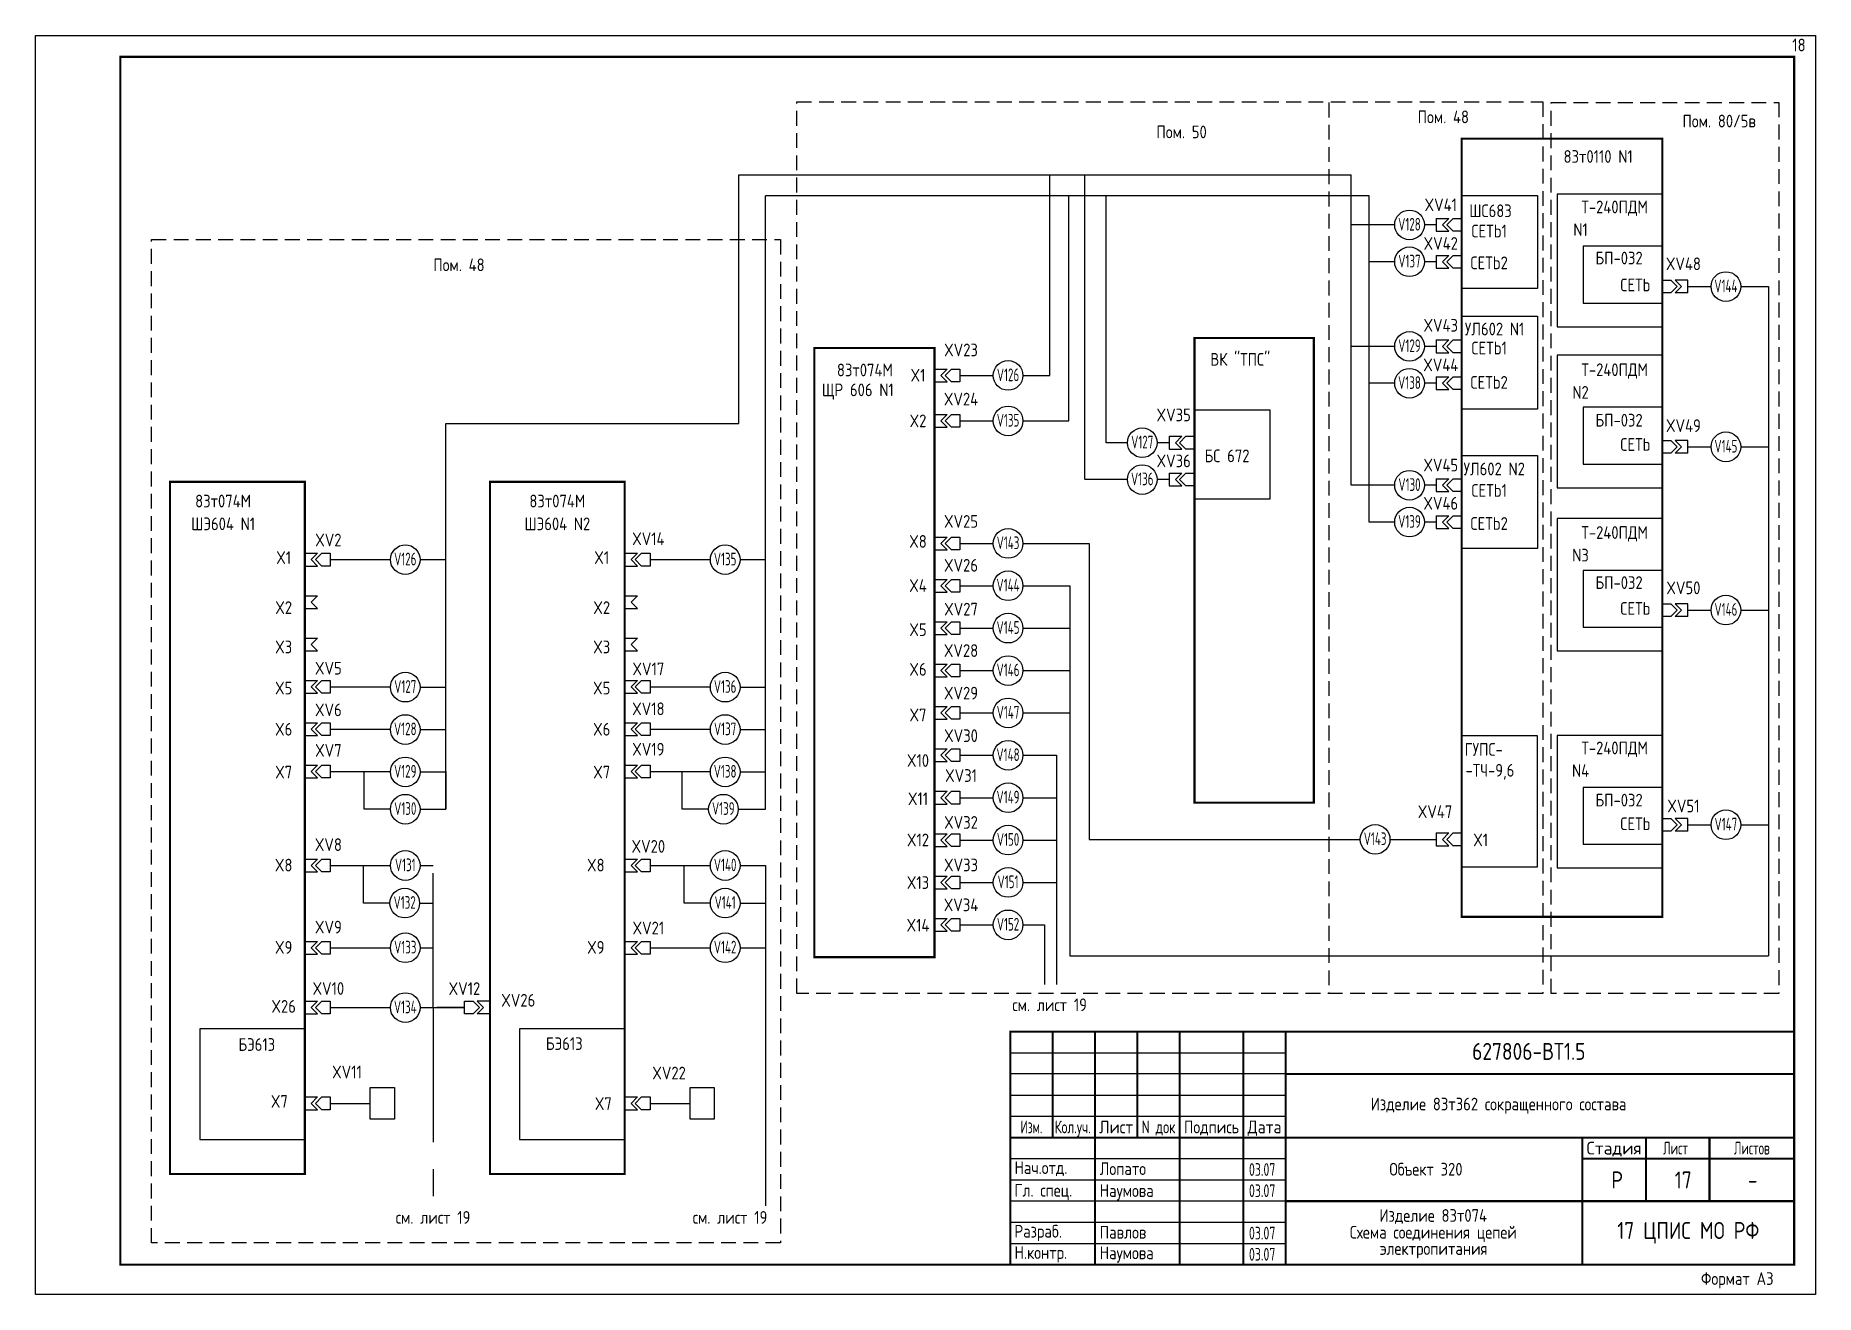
# Model space of a CAD drawing. Header units: millimetres. Extents: x -1014 to 2091, y -2505 to -1739.
# Drawn here: x -1013.3 to -593.3, y -2505.4 to -2208.4 of the extents above; entities that cross this region are included whole.
import ezdxf
from ezdxf.enums import TextEntityAlignment as Align

# ---------------------------------------------------------------- set-up
doc = ezdxf.new("R2010")
doc.units = ezdxf.units.MM
doc.linetypes.add('CENTER', pattern=[50.8, 31.75, -6.35, 6.35, -6.35])
doc.linetypes.add('DASHED', pattern=[0.75, 0.5, -0.25])
doc.layers.add('FORMAT', color=7, linetype='Continuous')
doc.styles.add('SIMPLEX', font='simplex.shx', dxfattribs={"width": 0.75})
doc.styles.add('SIMPLEX1', font='Simplex.shx', dxfattribs={"width": 0.8})
doc.styles.add('SN', font='Simplex.shx', dxfattribs={"width": 0.8, "oblique": 15})

msp = doc.modelspace()

# ---------------------------------------------------------------- texts
at = {"linetype": 'Continuous', "style": 'SIMPLEX1', "width": 0.8}
for s, p in [('18', (-597.2, -2210.6)), ('Пом. 50', (-742.88, -2231.11)), ('Пом. 48', (-681.12, -2227.56)), ('Пом. 80/5в', (-616.03, -2228.54)), ('XV41', (-681.73, -2248.31)), ('Т-240ПДМ', (-640.69, -2248.82)), ('СЕТЬ1', (-670.31, -2254.5)), ('N1', (-648.74, -2254.16)), ('XV42', (-681.73, -2257.42)), ('БП-032', (-639.65, -2260.86)), ('Пом. 48', (-913.41, -2262.47)), ('СЕТЬ2', (-670.31, -2262)), ('XV48', (-624.47, -2262.23)), ('СЕТЬ', (-635.8, -2267.22)), ('XV43', (-681.73, -2276.74)), ('СЕТЬ1', (-670.31, -2282.1)), ('XV23', (-794.94, -2282.55)), ('XV44', (-681.73, -2286.07)), ('83т074М', (-817.62, -2287.28)), ('X1', (-805.09, -2288.52)), ('СЕТЬ2', (-670.31, -2290.2)), ('Т-240ПДМ', (-640.69, -2287.22)), ('XV24', (-794.94, -2294.15)), ('N2', (-648.74, -2292.56)), ('XV35', (-744.75, -2297.89)), ('X2', (-805.09, -2299.28)), ('БП-032', (-639.65, -2299.13)), ('XV49', (-624.47, -2300.41)), ('СЕТЬ', (-635.8, -2304.86)), ('XV36', (-744.75, -2308.73)), ('XV45', (-681.73, -2309.72)), ('СЕТЬ1', (-670.31, -2315.7)), ('83т074М', (-969.07, -2318.2)), ('83т074М', (-890.2, -2318.2)), ('XV46', (-681.73, -2318.73)), ('ШЭ604 N1', (-969.07, -2323.58)), ('ШЭ604 N2', (-890.2, -2323.58)), ('XV25', (-794.94, -2323.01)), ('СЕТЬ2', (-670.31, -2323.5)), ('XV2', (-944.23, -2327.39)), ('XV14', (-868.72, -2327.1)), ('X8', (-805.09, -2327.73)), ('Т-240ПДМ', (-640.69, -2325.63)), ('X1', (-954.78, -2331.54)), ('X1', (-879.73, -2331.54)), ('N3', (-648.74, -2330.97)), ('XV26', (-794.94, -2333.36)), ('X4', (-805.09, -2338.14)), ('БП-032', (-639.65, -2337.45)), ('XV50', (-624.47, -2338.68)), ('X2', (-954.78, -2343.35)), ('X2', (-879.73, -2343.35)), ('XV27', (-794.94, -2343.71)), ('СЕТЬ', (-635.8, -2343.54)), ('X5', (-805.09, -2348.55)), ('X3', (-954.78, -2352.63)), ('X3', (-879.73, -2352.63)), ('XV28', (-794.94, -2353.48)), ('XV5', (-944.23, -2357.64)), ('XV17', (-868.72, -2357.8)), ('X6', (-805.09, -2357.91)), ('X5', (-954.78, -2362.33)), ('X5', (-879.73, -2362.33)), ('XV29', (-794.94, -2363.52)), ('XV6', (-944.23, -2367.47)), ('XV18', (-868.72, -2367.22)), ('X7', (-805.09, -2368.67)), ('X6', (-954.78, -2372.04)), ('X6', (-879.73, -2372.04)), ('XV30', (-794.94, -2373.56)), ('XV7', (-944.23, -2377.03)), ('XV19', (-868.72, -2376.76)), ('Т-240ПДМ', (-640.69, -2376.46)), ('X7', (-954.78, -2382.16)), ('X7', (-879.73, -2382.16)), ('X10', (-805.09, -2379.42)), ('N4', (-648.74, -2381.8)), ('XV31', (-794.94, -2382.97)), ('X11', (-805.09, -2388.45)), ('БП-032', (-639.65, -2388.76)), ('XV51', (-624.47, -2390.15)), ('XV32', (-794.94, -2394.03)), ('XV47', (-683.08, -2391.49)), ('СЕТЬ', (-635.8, -2394.34)), ('XV8', (-944.23, -2399.27)), ('XV20', (-868.72, -2399.68)), ('X12', (-805.09, -2398.16)), ('X1', (-672.31, -2398.15)), ('X8', (-954.78, -2404.1)), ('X8', (-881.12, -2404.1)), ('XV33', (-794.94, -2404.07)), ('X13', (-805.09, -2408.22)), ('XV34', (-794.94, -2413.48)), ('XV9', (-944.23, -2418.73)), ('XV21', (-868.72, -2418.94)), ('X14', (-805.09, -2418.28)), ('X9', (-954.78, -2423.51)), ('X9', (-881.12, -2423.51)), ('XV10', (-944.23, -2433.21)), ('XV12', (-912.12, -2433.24)), ('X26', (-954.78, -2437.43)), ('XV26', (-899.42, -2435.99)), ('см. лист 19', (-774.03, -2437.06)), ('БЭ613', (-961.12, -2446.43)), ('БЭ613', (-888.56, -2446.22)), ('XV11', (-939.84, -2452.91)), ('XV22', (-863.83, -2453.16)), ('X7', (-955.8, -2459.85)), ('X7', (-879.35, -2460.36)), ('см. лист 19', (-919.53, -2487.22)), ('см. лист 19', (-849.45, -2487.22)), ('Изделие 83т074', (-683.52, -2486.77)), ('Схема соединения цепей ', (-682.68, -2490.72)), ('электропитания', (-683.41, -2494.56))]:
    msp.add_text(s, height=3, dxfattribs=at).set_placement(p, align=Align.MIDDLE_CENTER)
for s, p in [('83т0110 N1', (-652.75, -2238.41)), ('ШС683', (-675, -2251.22)), ('УЛ602 N1', (-676.04, -2279.11)), ('ВК "ТПС"', (-736.1, -2286.27)), ('ЩР 606 N1', (-827.78, -2293.47)), ('БС 672', (-737.45, -2309.04)), ('УЛ602 N2', (-676.35, -2312.13)), ('ГУПС-', (-676.08, -2378.3)), ('-ТЧ-9,6', (-675.88, -2383.23))]:
    msp.add_text(s, height=3, dxfattribs=at).set_placement(p)
at = {"color": 4, "linetype": 'Continuous', "style": 'SIMPLEX1', "width": 0.6}
for s, p in [('V128', (-689.11, -2252.89)), ('V137', (-689.11, -2261.59)), ('V144', (-614.44, -2267.45)), ('V129', (-689.11, -2281.55)), ('V126', (-783.84, -2288.42)), ('V138', (-689.11, -2290.25)), ('V135', (-783.84, -2299.14)), ('V127', (-752.17, -2304.28)), ('V145', (-614.44, -2305.26)), ('V136', (-752.17, -2312.98)), ('V130', (-689.11, -2314.32)), ('V139', (-689.11, -2323.02)), ('V143', (-783.84, -2328.04)), ('V126', (-926.08, -2331.88)), ('V135', (-850.6, -2331.88)), ('V144', (-783.84, -2338.04)), ('V146', (-614.44, -2343.77)), ('V145', (-783.84, -2348.04)), ('V146', (-783.84, -2358.04)), ('V127', (-926.08, -2361.96)), ('V136', (-850.6, -2361.96)), ('V147', (-783.84, -2368.04)), ('V128', (-926.08, -2371.96)), ('V137', (-850.6, -2371.96)), ('V148', (-783.84, -2378.04)), ('V129', (-926.08, -2381.96)), ('V138', (-850.6, -2381.96)), ('V130', (-926.08, -2390.75)), ('V139', (-851.03, -2390.75)), ('V149', (-783.84, -2388.04)), ('V147', (-614.44, -2394.43)), ('V150', (-783.84, -2398.04)), ('V143', (-697.22, -2397.87)), ('V131', (-926.08, -2404.04)), ('V140', (-850.6, -2404.04)), ('V151', (-783.84, -2408.04)), ('V132', (-926.22, -2412.91)), ('V141', (-850.6, -2412.91)), ('V152', (-783.84, -2418.04)), ('V133', (-926.08, -2423.45)), ('V142', (-850.6, -2423.45)), ('V134', (-926.08, -2437.57))]:
    msp.add_text(s, height=3, dxfattribs=at).set_placement(p, align=Align.MIDDLE_CENTER)
at = {"layer": 'FORMAT', "style": 'SIMPLEX', "width": 0.8}
msp.add_text('627806-ВТ1.5', height=4, dxfattribs=at).set_placement((-660.95, -2450.05), align=Align.CENTER)
at = {"layer": 'FORMAT', "linetype": 'Continuous', "style": 'SN'}
for s, width, p in [('Изделие 83т362 сокращенного состава', 0.8, (-698.27, -2461.97)), ('Нач.отд.', 0.8, (-782.32, -2476.99)), ('Лопато', 0.8, (-762.2, -2477.22)), ('03.07', 0.65, (-726.99, -2477.42)), ('Объект 320', 0.8, (-693.84, -2477.35)), ('Гл. спец.', 0.8, (-782.32, -2482.32)), ('Наумова', 0.8, (-762.2, -2482.39)), ('03.07', 0.65, (-726.99, -2482.42)), ('Разраб.    ', 0.8, (-782.32, -2491.99)), ('Павлов', 0.8, (-762.2, -2492.23)), ('03.07', 0.65, (-726.99, -2492.42)), ('Н.контр.', 0.8, (-782.32, -2497.01)), ('Наумова', 0.8, (-762.2, -2497.08)), ('03.07', 0.65, (-726.99, -2497.42)), ('Формат А3', 0.8, (-620.32, -2503.15))]:
    msp.add_text(s, height=3, dxfattribs=dict(at, width=width)).set_placement(p)
at = {"layer": 'FORMAT', "linetype": 'Continuous', "style": 'SN', "width": 0.622222}
for s, p in [('Изм.', (-778.32, -2467.38)), ('Лист', (-626.32, -2472.38)), ('Листов', (-608.32, -2472.38))]:
    msp.add_text(s, height=3, dxfattribs=at).set_placement(p, align=Align.CENTER)
at = {"layer": 'FORMAT', "linetype": 'Continuous', "style": 'SN'}
for s, width, p, p2 in [('Кол.уч.', 0.589109, (-772.82, -2467.38), (-764.32, -2467.38)), ('Лист', 0.666667, (-762.32, -2467.38), (-754.32, -2467.38)), ('N док', 0.589474, (-752.32, -2467.38), (-744.32, -2467.38)), ('Подпись', 0.684211, (-742.32, -2467.38), (-729.32, -2467.38)), ('Дата', 0.622222, (-727.32, -2467.38), (-719.32, -2467.38)), ('Стадия', 0.745902, (-647.32, -2472.38), (-634.32, -2472.38))]:
    msp.add_text(s, height=3, dxfattribs=dict(at, width=width)).set_placement(p, p2, align=Align.FIT)
at = {"layer": 'FORMAT', "style": 'SN', "width": 0.8}
for s, p in [('Р', (-640.1, -2478.38)), ('17', (-624.51, -2478.38)), ('-', (-608.1, -2478.38))]:
    msp.add_text(s, height=4, dxfattribs=at).set_placement(p, align=Align.MIDDLE)
at = {"layer": 'FORMAT', "linetype": 'Continuous', "ltscale": 10, "style": 'SN', "width": 0.8}
msp.add_text('17 ЦПИС МО РФ', height=4, dxfattribs=at).set_placement((-623.32, -2490.84), align=Align.MIDDLE)

# ---------------------------------------------------------------- linework, layer by layer
at = {"linetype": 'DASHED', "ltscale": 7}
msp.add_line((-708.15, -2224.18), (-708.15, -2434.39), dxfattribs=at)
at = {"ltscale": 2}
for p, q in [((-682.79, -2251.54), (-679.79, -2251.54)), ((-682.79, -2254.54), (-679.79, -2254.54)), ((-679.79, -2251.54), (-681.29, -2253.04)), ((-679.79, -2254.54), (-681.29, -2253.04)), ((-678.79, -2251.54), (-680.29, -2253.04)), ((-678.79, -2254.54), (-680.29, -2253.04)), ((-678.79, -2251.54), (-676.79, -2251.54)), ((-676.79, -2254.54), (-678.79, -2254.54)), ((-682.79, -2260.24), (-679.79, -2260.24)), ((-682.79, -2263.24), (-679.79, -2263.24)), ((-679.79, -2260.24), (-681.29, -2261.74)), ((-679.79, -2263.24), (-681.29, -2261.74)), ((-678.79, -2260.24), (-680.29, -2261.74)), ((-678.79, -2263.24), (-680.29, -2261.74)), ((-678.79, -2260.24), (-676.79, -2260.24)), ((-676.79, -2263.24), (-678.79, -2263.24)), ((-629.44, -2268.59), (-629.44, -2265.59)), ((-629.44, -2266.1), (-627.44, -2266.1)), ((-627.44, -2266.1), (-625.94, -2267.6)), ((-627.44, -2269.1), (-625.94, -2267.6)), ((-623.44, -2266.1), (-626.44, -2266.1)), ((-626.44, -2266.1), (-624.94, -2267.6)), ((-626.44, -2269.1), (-624.94, -2267.6)), ((-627.44, -2269.1), (-629.44, -2269.1)), ((-623.44, -2269.1), (-626.44, -2269.1)), ((-682.79, -2280.2), (-679.79, -2280.2)), ((-679.79, -2280.2), (-681.29, -2281.7)), ((-678.79, -2280.2), (-680.29, -2281.7)), ((-678.79, -2280.2), (-676.79, -2280.2)), ((-682.79, -2283.2), (-679.79, -2283.2)), ((-679.79, -2283.2), (-681.29, -2281.7)), ((-678.79, -2283.2), (-680.29, -2281.7)), ((-676.79, -2283.2), (-678.79, -2283.2)), ((-801.2, -2287.07), (-798.2, -2287.07)), ((-798.2, -2287.07), (-799.7, -2288.57)), ((-798.2, -2290.07), (-799.7, -2288.57)), ((-797.2, -2287.07), (-798.7, -2288.57)), ((-797.2, -2290.07), (-798.7, -2288.57)), ((-797.2, -2287.07), (-795.2, -2287.07)), ((-795.2, -2287.07), (-795.2, -2290.07)), ((-682.79, -2288.9), (-679.79, -2288.9)), ((-679.79, -2288.9), (-681.29, -2290.4)), ((-678.79, -2288.9), (-680.29, -2290.4)), ((-678.79, -2288.9), (-676.79, -2288.9)), ((-801.2, -2290.07), (-798.2, -2290.07)), ((-795.2, -2290.07), (-797.2, -2290.07)), ((-682.79, -2291.9), (-679.79, -2291.9)), ((-679.79, -2291.9), (-681.29, -2290.4)), ((-678.79, -2291.9), (-680.29, -2290.4)), ((-676.79, -2291.9), (-678.79, -2291.9)), ((-801.2, -2297.79), (-798.2, -2297.79)), ((-801.2, -2300.79), (-798.2, -2300.79)), ((-798.2, -2297.79), (-799.7, -2299.29)), ((-798.2, -2300.79), (-799.7, -2299.29)), ((-797.2, -2297.79), (-798.7, -2299.29)), ((-797.2, -2300.79), (-798.7, -2299.29)), ((-797.2, -2297.79), (-795.2, -2297.79)), ((-795.2, -2300.79), (-797.2, -2300.79)), ((-795.2, -2297.79), (-795.2, -2300.79)), ((-745.85, -2302.93), (-742.85, -2302.93)), ((-742.85, -2302.93), (-744.35, -2304.43)), ((-742.85, -2305.93), (-744.35, -2304.43)), ((-741.85, -2302.93), (-743.35, -2304.43)), ((-741.85, -2305.93), (-743.35, -2304.43)), ((-741.85, -2302.93), (-739.85, -2302.93)), ((-739.85, -2302.93), (-739.85, -2305.93)), ((-629.44, -2303.91), (-627.44, -2303.91)), ((-627.44, -2303.91), (-625.94, -2305.41)), ((-627.44, -2306.91), (-625.94, -2305.41)), ((-623.44, -2303.91), (-626.44, -2303.91)), ((-626.44, -2303.91), (-624.94, -2305.41)), ((-626.44, -2306.91), (-624.94, -2305.41)), ((-745.85, -2305.93), (-742.85, -2305.93)), ((-739.85, -2305.93), (-741.85, -2305.93)), ((-739.85, -2309.98), (-739.85, -2312.98)), ((-627.44, -2306.91), (-629.44, -2306.91)), ((-623.44, -2306.91), (-626.44, -2306.91)), ((-745.85, -2311.63), (-742.85, -2311.63)), ((-742.85, -2311.63), (-744.35, -2313.13)), ((-742.85, -2314.63), (-744.35, -2313.13)), ((-741.85, -2311.63), (-743.35, -2313.13)), ((-741.85, -2314.63), (-743.35, -2313.13)), ((-741.85, -2311.63), (-739.85, -2311.63)), ((-682.79, -2312.97), (-679.79, -2312.97)), ((-679.79, -2312.97), (-681.29, -2314.47)), ((-678.79, -2312.97), (-680.29, -2314.47)), ((-678.79, -2312.97), (-676.79, -2312.97)), ((-745.85, -2314.63), (-742.85, -2314.63)), ((-739.85, -2314.63), (-741.85, -2314.63)), ((-682.79, -2315.97), (-679.79, -2315.97)), ((-679.79, -2315.97), (-681.29, -2314.47)), ((-678.79, -2315.97), (-680.29, -2314.47)), ((-676.79, -2315.97), (-678.79, -2315.97)), ((-682.79, -2321.67), (-679.79, -2321.67)), ((-679.79, -2321.67), (-681.29, -2323.17)), ((-678.79, -2321.67), (-680.29, -2323.17)), ((-678.79, -2321.67), (-676.79, -2321.67)), ((-801.2, -2326.69), (-798.2, -2326.69)), ((-798.2, -2326.69), (-799.7, -2328.19)), ((-797.2, -2326.69), (-798.7, -2328.19)), ((-797.2, -2326.69), (-795.2, -2326.69)), ((-795.2, -2326.69), (-795.2, -2329.69)), ((-682.79, -2324.67), (-679.79, -2324.67)), ((-679.79, -2324.67), (-681.29, -2323.17)), ((-678.79, -2324.67), (-680.29, -2323.17)), ((-676.79, -2324.67), (-678.79, -2324.67)), ((-949.78, -2330.53), (-946.78, -2330.53)), ((-946.78, -2330.53), (-948.28, -2332.03)), ((-945.78, -2330.53), (-947.28, -2332.03)), ((-945.78, -2330.53), (-943.78, -2330.53)), ((-943.78, -2330.53), (-943.78, -2333.53)), ((-874.3, -2330.53), (-871.3, -2330.53)), ((-871.3, -2330.53), (-872.8, -2332.03)), ((-870.3, -2330.53), (-871.8, -2332.03)), ((-870.3, -2330.53), (-868.3, -2330.53)), ((-868.3, -2330.53), (-868.3, -2333.53)), ((-801.2, -2329.69), (-798.2, -2329.69)), ((-798.2, -2329.69), (-799.7, -2328.19)), ((-797.2, -2329.69), (-798.7, -2328.19)), ((-795.2, -2329.69), (-797.2, -2329.69)), ((-949.78, -2333.53), (-946.78, -2333.53)), ((-946.78, -2333.53), (-948.28, -2332.03)), ((-945.78, -2333.53), (-947.28, -2332.03)), ((-943.78, -2333.53), (-945.78, -2333.53)), ((-874.3, -2333.53), (-871.3, -2333.53)), ((-871.3, -2333.53), (-872.8, -2332.03)), ((-870.3, -2333.53), (-871.8, -2332.03)), ((-868.3, -2333.53), (-870.3, -2333.53)), ((-801.2, -2336.69), (-798.2, -2336.69)), ((-798.2, -2336.69), (-799.7, -2338.19)), ((-798.2, -2339.69), (-799.7, -2338.19)), ((-797.2, -2336.69), (-798.7, -2338.19)), ((-797.2, -2339.69), (-798.7, -2338.19)), ((-797.2, -2336.69), (-795.2, -2336.69)), ((-795.2, -2336.69), (-795.2, -2339.69)), ((-949.78, -2340.53), (-946.78, -2340.53)), ((-949.78, -2343.53), (-946.78, -2343.53)), ((-946.78, -2340.53), (-948.28, -2342.03)), ((-946.78, -2343.53), (-948.28, -2342.03)), ((-874.3, -2340.53), (-871.3, -2340.53)), ((-874.3, -2343.53), (-871.3, -2343.53)), ((-871.3, -2340.53), (-872.8, -2342.03)), ((-871.3, -2343.53), (-872.8, -2342.03)), ((-801.2, -2339.69), (-798.2, -2339.69)), ((-795.2, -2339.69), (-797.2, -2339.69)), ((-629.44, -2342.42), (-627.44, -2342.42)), ((-627.44, -2342.42), (-625.94, -2343.92)), ((-623.44, -2342.42), (-626.44, -2342.42)), ((-626.44, -2342.42), (-624.94, -2343.92)), ((-801.2, -2346.69), (-798.2, -2346.69)), ((-798.2, -2346.69), (-799.7, -2348.19)), ((-797.2, -2346.69), (-798.7, -2348.19)), ((-797.2, -2346.69), (-795.2, -2346.69)), ((-795.2, -2346.69), (-795.2, -2349.69)), ((-627.44, -2345.42), (-629.44, -2345.42)), ((-627.44, -2345.42), (-625.94, -2343.92)), ((-626.44, -2345.42), (-624.94, -2343.92)), ((-623.44, -2345.42), (-626.44, -2345.42)), ((-949.78, -2350.53), (-946.78, -2350.53)), ((-946.78, -2350.53), (-948.28, -2352.03)), ((-874.3, -2350.53), (-871.3, -2350.53)), ((-871.3, -2350.53), (-872.8, -2352.03)), ((-801.2, -2349.69), (-798.2, -2349.69)), ((-798.2, -2349.69), (-799.7, -2348.19)), ((-797.2, -2349.69), (-798.7, -2348.19)), ((-795.2, -2349.69), (-797.2, -2349.69)), ((-949.78, -2353.53), (-946.78, -2353.53)), ((-946.78, -2353.53), (-948.28, -2352.03)), ((-874.3, -2353.53), (-871.3, -2353.53)), ((-871.3, -2353.53), (-872.8, -2352.03)), ((-801.2, -2356.69), (-798.2, -2356.69)), ((-801.2, -2359.69), (-798.2, -2359.69)), ((-798.2, -2356.69), (-799.7, -2358.19)), ((-798.2, -2359.69), (-799.7, -2358.19)), ((-797.2, -2356.69), (-798.7, -2358.19)), ((-797.2, -2359.69), (-798.7, -2358.19)), ((-795.2, -2359.69), (-797.2, -2359.69)), ((-795.2, -2356.69), (-795.2, -2359.69)), ((-949.78, -2360.53), (-946.78, -2360.53)), ((-949.78, -2363.53), (-946.78, -2363.53)), ((-946.78, -2360.53), (-948.28, -2362.03)), ((-946.78, -2363.53), (-948.28, -2362.03)), ((-945.78, -2360.53), (-947.28, -2362.03)), ((-945.78, -2363.53), (-947.28, -2362.03)), ((-945.78, -2360.53), (-943.78, -2360.53)), ((-943.78, -2363.53), (-945.78, -2363.53)), ((-943.78, -2360.53), (-943.78, -2363.53)), ((-874.3, -2360.53), (-871.3, -2360.53)), ((-874.3, -2363.53), (-871.3, -2363.53)), ((-871.3, -2360.53), (-872.8, -2362.03)), ((-871.3, -2363.53), (-872.8, -2362.03)), ((-870.3, -2360.53), (-871.8, -2362.03)), ((-870.3, -2363.53), (-871.8, -2362.03)), ((-870.3, -2360.53), (-868.3, -2360.53)), ((-868.3, -2363.53), (-870.3, -2363.53)), ((-868.3, -2360.53), (-868.3, -2363.53)), ((-801.2, -2366.69), (-798.2, -2366.69)), ((-798.2, -2366.69), (-799.7, -2368.19)), ((-798.2, -2369.69), (-799.7, -2368.19)), ((-797.2, -2366.69), (-798.7, -2368.19)), ((-797.2, -2369.69), (-798.7, -2368.19)), ((-797.2, -2366.69), (-795.2, -2366.69)), ((-795.2, -2366.69), (-795.2, -2369.69)), ((-949.78, -2370.53), (-946.78, -2370.53)), ((-946.78, -2370.53), (-948.28, -2372.03)), ((-946.78, -2373.53), (-948.28, -2372.03)), ((-945.78, -2370.53), (-947.28, -2372.03)), ((-945.78, -2373.53), (-947.28, -2372.03)), ((-945.78, -2370.53), (-943.78, -2370.53)), ((-943.78, -2370.53), (-943.78, -2373.53)), ((-874.3, -2370.53), (-871.3, -2370.53)), ((-871.3, -2370.53), (-872.8, -2372.03)), ((-871.3, -2373.53), (-872.8, -2372.03)), ((-870.3, -2370.53), (-871.8, -2372.03)), ((-870.3, -2373.53), (-871.8, -2372.03)), ((-870.3, -2370.53), (-868.3, -2370.53)), ((-868.3, -2370.53), (-868.3, -2373.53)), ((-801.2, -2369.69), (-798.2, -2369.69)), ((-795.2, -2369.69), (-797.2, -2369.69)), ((-949.78, -2373.53), (-946.78, -2373.53)), ((-943.78, -2373.53), (-945.78, -2373.53)), ((-874.3, -2373.53), (-871.3, -2373.53)), ((-868.3, -2373.53), (-870.3, -2373.53)), ((-801.2, -2376.69), (-798.2, -2376.69)), ((-798.2, -2376.69), (-799.7, -2378.19)), ((-797.2, -2376.69), (-798.7, -2378.19)), ((-797.2, -2376.69), (-795.2, -2376.69)), ((-795.2, -2376.69), (-795.2, -2379.69)), ((-949.78, -2380.53), (-946.78, -2380.53)), ((-946.78, -2380.53), (-948.28, -2382.03)), ((-945.78, -2380.53), (-947.28, -2382.03)), ((-945.78, -2380.53), (-943.78, -2380.53)), ((-943.78, -2380.53), (-943.78, -2383.53)), ((-874.3, -2380.53), (-871.3, -2380.53)), ((-871.3, -2380.53), (-872.8, -2382.03)), ((-870.3, -2380.53), (-871.8, -2382.03)), ((-870.3, -2380.53), (-868.3, -2380.53)), ((-868.3, -2380.53), (-868.3, -2383.53)), ((-801.2, -2379.69), (-798.2, -2379.69)), ((-798.2, -2379.69), (-799.7, -2378.19)), ((-797.2, -2379.69), (-798.7, -2378.19)), ((-795.2, -2379.69), (-797.2, -2379.69)), ((-949.78, -2383.53), (-946.78, -2383.53)), ((-946.78, -2383.53), (-948.28, -2382.03)), ((-945.78, -2383.53), (-947.28, -2382.03)), ((-943.78, -2383.53), (-945.78, -2383.53)), ((-874.3, -2383.53), (-871.3, -2383.53)), ((-871.3, -2383.53), (-872.8, -2382.03)), ((-870.3, -2383.53), (-871.8, -2382.03)), ((-868.3, -2383.53), (-870.3, -2383.53)), ((-801.2, -2386.69), (-798.2, -2386.69)), ((-801.2, -2389.69), (-798.2, -2389.69)), ((-798.2, -2386.69), (-799.7, -2388.19)), ((-798.2, -2389.69), (-799.7, -2388.19)), ((-797.2, -2386.69), (-798.7, -2388.19)), ((-797.2, -2389.69), (-798.7, -2388.19)), ((-797.2, -2386.69), (-795.2, -2386.69)), ((-795.2, -2389.69), (-797.2, -2389.69)), ((-795.2, -2386.69), (-795.2, -2389.69)), ((-629.44, -2393.08), (-627.44, -2393.08)), ((-627.44, -2393.08), (-625.94, -2394.58)), ((-623.44, -2393.08), (-626.44, -2393.08)), ((-626.44, -2393.08), (-624.94, -2394.58)), ((-801.2, -2396.69), (-798.2, -2396.69)), ((-798.2, -2396.69), (-799.7, -2398.19)), ((-798.2, -2399.69), (-799.7, -2398.19)), ((-797.2, -2396.69), (-798.7, -2398.19)), ((-797.2, -2399.69), (-798.7, -2398.19)), ((-797.2, -2396.69), (-795.2, -2396.69)), ((-795.2, -2396.69), (-795.2, -2399.69)), ((-682.79, -2396.52), (-679.79, -2396.52)), ((-679.79, -2396.52), (-681.29, -2398.02)), ((-679.79, -2399.52), (-681.29, -2398.02)), ((-678.79, -2396.52), (-680.29, -2398.02)), ((-678.79, -2399.52), (-680.29, -2398.02)), ((-678.79, -2396.52), (-676.79, -2396.52)), ((-676.79, -2396.52), (-676.79, -2399.52)), ((-627.44, -2396.08), (-629.44, -2396.08)), ((-627.44, -2396.08), (-625.94, -2394.58)), ((-626.44, -2396.08), (-624.94, -2394.58)), ((-623.44, -2396.08), (-626.44, -2396.08)), ((-801.2, -2399.69), (-798.2, -2399.69)), ((-795.2, -2399.69), (-797.2, -2399.69)), ((-682.79, -2399.52), (-679.79, -2399.52)), ((-676.79, -2399.52), (-678.79, -2399.52)), ((-949.78, -2402.69), (-946.78, -2402.69)), ((-949.78, -2405.69), (-946.78, -2405.69)), ((-946.78, -2402.69), (-948.28, -2404.19)), ((-946.78, -2405.69), (-948.28, -2404.19)), ((-945.78, -2402.69), (-947.28, -2404.19)), ((-945.78, -2405.69), (-947.28, -2404.19)), ((-945.78, -2402.69), (-943.78, -2402.69)), ((-943.78, -2405.69), (-945.78, -2405.69)), ((-943.78, -2402.69), (-943.78, -2405.69)), ((-874.3, -2402.69), (-871.3, -2402.69)), ((-874.3, -2405.69), (-871.3, -2405.69)), ((-871.3, -2402.69), (-872.8, -2404.19)), ((-871.3, -2405.69), (-872.8, -2404.19)), ((-870.3, -2402.69), (-871.8, -2404.19)), ((-870.3, -2405.69), (-871.8, -2404.19)), ((-870.3, -2402.69), (-868.3, -2402.69)), ((-868.3, -2405.69), (-870.3, -2405.69)), ((-868.3, -2402.69), (-868.3, -2405.69)), ((-801.2, -2406.69), (-798.2, -2406.69)), ((-801.2, -2409.69), (-798.2, -2409.69)), ((-798.2, -2406.69), (-799.7, -2408.19)), ((-798.2, -2409.69), (-799.7, -2408.19)), ((-797.2, -2406.69), (-798.7, -2408.19)), ((-797.2, -2409.69), (-798.7, -2408.19)), ((-797.2, -2406.69), (-795.2, -2406.69)), ((-795.2, -2409.69), (-797.2, -2409.69)), ((-795.2, -2406.69), (-795.2, -2409.69)), ((-801.2, -2416.69), (-798.2, -2416.69)), ((-798.2, -2416.69), (-799.7, -2418.19)), ((-798.2, -2419.69), (-799.7, -2418.19)), ((-797.2, -2416.69), (-798.7, -2418.19)), ((-797.2, -2419.69), (-798.7, -2418.19)), ((-797.2, -2416.69), (-795.2, -2416.69)), ((-795.2, -2416.69), (-795.2, -2419.69)), ((-949.78, -2422.1), (-946.78, -2422.1)), ((-946.78, -2422.1), (-948.28, -2423.6)), ((-945.78, -2422.1), (-947.28, -2423.6)), ((-945.78, -2422.1), (-943.78, -2422.1)), ((-943.78, -2422.1), (-943.78, -2425.1)), ((-874.3, -2422.1), (-871.3, -2422.1)), ((-871.3, -2422.1), (-872.8, -2423.6)), ((-870.3, -2422.1), (-871.8, -2423.6)), ((-870.3, -2422.1), (-868.3, -2422.1)), ((-868.3, -2422.1), (-868.3, -2425.1)), ((-801.2, -2419.69), (-798.2, -2419.69)), ((-795.2, -2419.69), (-797.2, -2419.69)), ((-949.78, -2425.1), (-946.78, -2425.1)), ((-946.78, -2425.1), (-948.28, -2423.6)), ((-945.78, -2425.1), (-947.28, -2423.6)), ((-943.78, -2425.1), (-945.78, -2425.1)), ((-874.3, -2425.1), (-871.3, -2425.1)), ((-871.3, -2425.1), (-872.8, -2423.6)), ((-870.3, -2425.1), (-871.8, -2423.6)), ((-868.3, -2425.1), (-870.3, -2425.1)), ((-949.78, -2436.22), (-946.78, -2436.22)), ((-949.78, -2439.22), (-946.78, -2439.22)), ((-946.78, -2436.22), (-948.28, -2437.72)), ((-946.78, -2439.22), (-948.28, -2437.72)), ((-945.78, -2436.22), (-947.28, -2437.72)), ((-945.78, -2439.22), (-947.28, -2437.72)), ((-945.78, -2436.22), (-943.78, -2436.22)), ((-943.78, -2439.22), (-945.78, -2439.22)), ((-943.78, -2436.22), (-943.78, -2439.22)), ((-912.1, -2439.22), (-912.1, -2436.22)), ((-912.1, -2436.22), (-910.1, -2436.22)), ((-910.1, -2439.22), (-912.1, -2439.22)), ((-910.1, -2436.22), (-908.6, -2437.72)), ((-910.1, -2439.22), (-908.6, -2437.72)), ((-906.1, -2436.22), (-909.1, -2436.22)), ((-909.1, -2436.22), (-907.6, -2437.72)), ((-909.1, -2439.22), (-907.6, -2437.72)), ((-906.1, -2439.22), (-909.1, -2439.22)), ((-949.78, -2458.81), (-946.78, -2458.81)), ((-946.78, -2458.81), (-948.28, -2460.31)), ((-946.78, -2461.81), (-948.28, -2460.31)), ((-945.78, -2458.81), (-947.28, -2460.31)), ((-945.78, -2461.81), (-947.28, -2460.31)), ((-945.78, -2458.81), (-943.78, -2458.81)), ((-943.78, -2458.81), (-943.78, -2461.81)), ((-874.3, -2458.81), (-871.3, -2458.81)), ((-871.3, -2458.81), (-872.8, -2460.31)), ((-871.3, -2461.81), (-872.8, -2460.31)), ((-870.3, -2458.81), (-871.8, -2460.31)), ((-870.3, -2461.81), (-871.8, -2460.31)), ((-870.3, -2458.81), (-868.3, -2458.81)), ((-868.3, -2458.81), (-868.3, -2461.81)), ((-949.78, -2461.81), (-946.78, -2461.81)), ((-943.78, -2461.81), (-945.78, -2461.81)), ((-874.3, -2461.81), (-871.3, -2461.81)), ((-868.3, -2461.81), (-870.3, -2461.81))]:
    msp.add_line(p, q, dxfattribs=at)
at = {"linetype": 'CENTER'}
for p, q in [((-760.68, -2304.43), (-760.68, -2303.29)), ((-755.66, -2304.43), (-760.68, -2304.43)), ((-755.66, -2313.13), (-765.68, -2313.13))]:
    msp.add_line(p, q, dxfattribs=at)
for p, q in [((-780.33, -2328.19), (-764.66, -2328.19)), ((-764.66, -2328.19), (-764.66, -2398.02)), ((-943.78, -2332.03), (-942.83, -2332.03)), ((-868.3, -2332.03), (-867.35, -2332.03)), ((-769.23, -2338.19), (-769.23, -2425.49)), ((-943.78, -2362.03), (-942.83, -2362.03)), ((-868.3, -2362.03), (-867.35, -2362.03)), ((-943.78, -2372.03), (-942.83, -2372.03)), ((-868.3, -2372.03), (-867.35, -2372.03)), ((-943.78, -2382.03), (-942.83, -2382.03)), ((-868.3, -2382.03), (-867.35, -2382.03)), ((-943.78, -2404.19), (-942.83, -2404.19)), ((-868.3, -2404.19), (-867.35, -2404.19)), ((-943.78, -2423.6), (-942.83, -2423.6)), ((-868.3, -2423.6), (-867.35, -2423.6)), ((-943.78, -2437.72), (-942.83, -2437.72)), ((-943.78, -2460.31), (-942.83, -2460.31)), ((-868.3, -2460.31), (-867.35, -2460.31))]:
    msp.add_line(p, q)
at = {"linetype": 'DASHED', "ltscale": 7}
for points in [[(-833.7, -2224.05), (-657.63, -2224.05), (-657.63, -2434.39), (-833.7, -2434.39)], [(-655.66, -2224.14), (-601.95, -2224.14), (-601.95, -2434.41), (-655.66, -2434.41)], [(-985.98, -2256.51), (-837.54, -2256.51), (-837.54, -2493.23), (-985.98, -2493.23)]]:
    msp.add_lwpolyline(points, close=True, dxfattribs=at)
at = {"const_width": 0.5}
for points in [[(-676.79, -2232.72), (-629.44, -2232.72), (-629.44, -2416.3), (-676.79, -2416.3)], [(-739.85, -2279.75), (-711.68, -2279.75), (-711.68, -2389.36), (-739.85, -2389.36)], [(-829.56, -2282.08), (-801.2, -2282.08), (-801.2, -2425.82), (-829.56, -2425.82)], [(-981.58, -2313.67), (-949.78, -2313.67), (-949.78, -2476.98), (-981.58, -2476.98)], [(-906.1, -2313.67), (-874.3, -2313.67), (-874.3, -2476.98), (-906.1, -2476.98)]]:
    msp.add_lwpolyline(points, close=True, dxfattribs=at)
at = {"linetype": 'CENTER'}
for points in [[(-847.39, -2245.12), (-847.39, -2241.21)], [(-841.07, -2251.57), (-841.07, -2246.21)], [(-692.6, -2253.04), (-702.86, -2253.04)], [(-682.79, -2253.04), (-685.6, -2253.04)], [(-682.79, -2251.54), (-682.79, -2254.54)], [(-692.6, -2261.74), (-698.66, -2261.74)], [(-682.79, -2261.74), (-685.6, -2261.74)], [(-682.79, -2260.24), (-682.79, -2263.24)], [(-623.44, -2269.1), (-623.44, -2266.1)], [(-623.44, -2267.6), (-617.93, -2267.6)], [(-682.79, -2280.2), (-682.79, -2283.2)], [(-692.6, -2281.7), (-702.86, -2281.7)], [(-682.79, -2281.7), (-685.6, -2281.7)], [(-795.2, -2288.57), (-787.33, -2288.57)], [(-682.79, -2288.9), (-682.79, -2291.9)], [(-692.6, -2290.4), (-698.66, -2290.4)], [(-682.79, -2290.4), (-685.6, -2290.4)], [(-795.2, -2299.29), (-787.33, -2299.29)], [(-745.85, -2304.43), (-748.66, -2304.43)], [(-745.85, -2302.93), (-745.85, -2305.93)], [(-623.44, -2306.91), (-623.44, -2303.91)], [(-623.44, -2305.41), (-617.93, -2305.41)], [(-745.85, -2313.13), (-748.66, -2313.13)], [(-745.85, -2311.63), (-745.85, -2314.63)], [(-682.79, -2312.97), (-682.79, -2315.97)], [(-692.6, -2314.47), (-702.86, -2314.47)], [(-682.79, -2314.47), (-685.6, -2314.47)], [(-682.79, -2321.67), (-682.79, -2324.67)], [(-692.6, -2323.17), (-698.66, -2323.17)], [(-682.79, -2323.17), (-685.6, -2323.17)], [(-949.78, -2330.53), (-949.78, -2333.53)], [(-874.3, -2330.53), (-874.3, -2333.53)], [(-795.2, -2328.19), (-787.33, -2328.19)], [(-795.2, -2338.19), (-787.33, -2338.19)], [(-623.44, -2345.42), (-623.44, -2342.42)], [(-623.44, -2343.92), (-617.93, -2343.92)], [(-795.2, -2348.19), (-787.33, -2348.19)], [(-797.2, -2356.69), (-795.2, -2356.69)], [(-795.2, -2358.19), (-787.33, -2358.19)], [(-795.2, -2368.19), (-787.33, -2368.19)], [(-676.79, -2373.5), (-676.79, -2404.59)], [(-795.2, -2378.19), (-787.33, -2378.19)], [(-929.57, -2390.9), (-935.77, -2390.9), (-935.77, -2382.03)], [(-922.57, -2382.11), (-916.55, -2382.11)], [(-916.55, -2382.03), (-916.55, -2390.9)], [(-854.52, -2390.9), (-860.72, -2390.9), (-860.72, -2382.03)], [(-847.09, -2382.11), (-841.07, -2382.11)], [(-795.2, -2388.19), (-787.33, -2388.19)], [(-922.57, -2390.9), (-916.55, -2390.9)], [(-847.52, -2390.9), (-841.5, -2390.9)], [(-841.5, -2390.9), (-841.07, -2390.9)], [(-623.44, -2396.08), (-623.44, -2393.08)], [(-795.2, -2398.19), (-787.33, -2398.19)], [(-693.71, -2398.02), (-682.79, -2398.02)], [(-682.79, -2396.52), (-682.79, -2399.52)], [(-623.44, -2394.58), (-617.93, -2394.58)], [(-949.78, -2402.69), (-949.78, -2405.69)], [(-929.71, -2413.06), (-935.91, -2413.06), (-935.91, -2404.19)], [(-922.57, -2404.19), (-919.5, -2404.19)], [(-919.5, -2437.72), (-919.5, -2404.19)], [(-874.3, -2402.69), (-874.3, -2405.69)], [(-854.09, -2413.06), (-860.29, -2413.06), (-860.29, -2404.19)], [(-847.09, -2404.19), (-841.07, -2404.19)], [(-841.07, -2404.19), (-841.07, -2423.6)], [(-795.2, -2408.19), (-787.33, -2408.19)], [(-922.71, -2413.06), (-919.64, -2413.06)], [(-847.09, -2413.06), (-841.07, -2413.06)], [(-795.2, -2418.19), (-787.33, -2418.19)], [(-780.33, -2418.19), (-775.24, -2418.19), (-775.24, -2432.23)], [(-949.78, -2422.1), (-949.78, -2425.1)], [(-874.3, -2422.1), (-874.3, -2425.1)], [(-922.57, -2423.6), (-919.5, -2423.6)], [(-847.09, -2423.6), (-841.07, -2423.6)], [(-949.78, -2436.22), (-949.78, -2439.22)], [(-922.57, -2437.72), (-919.5, -2437.72)], [(-919.5, -2437.72), (-912.1, -2437.72)], [(-919.5, -2437.72), (-919.5, -2484.76)], [(-912.1, -2437.72), (-918.62, -2437.72)], [(-906.1, -2439.22), (-906.1, -2436.22)], [(-874.3, -2436.22), (-874.3, -2439.22)]]:
    msp.add_lwpolyline(points, dxfattribs=at)
for points in [[(-847.39, -2241.21), (-702.86, -2241.21)], [(-765.71, -2313.15), (-765.71, -2241.21)], [(-702.86, -2314.47), (-702.86, -2241.21)], [(-847.39, -2299.91), (-847.39, -2245.12)], [(-698.66, -2246.21), (-841.07, -2246.21)], [(-760.69, -2304.22), (-760.69, -2246.21)], [(-698.66, -2323.17), (-698.66, -2246.21)], [(-841.07, -2390.9), (-841.07, -2251.57)], [(-610.93, -2267.6), (-604.4, -2267.6)], [(-604.4, -2267.6), (-604.4, -2425.49)], [(-916.55, -2390.9), (-916.55, -2299.91), (-916.55, -2299.91), (-847.39, -2299.91)], [(-610.93, -2305.41), (-604.4, -2305.41)], [(-780.33, -2338.19), (-769.23, -2338.19)], [(-610.93, -2343.92), (-604.4, -2343.92)], [(-780.33, -2348.19), (-769.23, -2348.19)], [(-780.33, -2358.19), (-769.23, -2358.19)], [(-780.33, -2368.19), (-769.23, -2368.19)], [(-780.33, -2378.19), (-772.38, -2378.19)], [(-772.38, -2378.19), (-772.38, -2432.23)], [(-780.33, -2388.19), (-772.38, -2388.19)], [(-780.33, -2398.19), (-772.38, -2398.19)], [(-764.66, -2398.02), (-700.71, -2398.02)], [(-610.93, -2394.58), (-604.4, -2394.58)], [(-780.33, -2408.19), (-772.38, -2408.19)], [(-841.07, -2423.6), (-841.07, -2484.51)], [(-769.23, -2425.49), (-604.4, -2425.49)]]:
    msp.add_lwpolyline(points)
at = {"linetype": 'Continuous'}
for points in [[(-780.33, -2288.57), (-773.98, -2288.57), (-773.98, -2241.21)], [(-780.33, -2299.29), (-769.52, -2299.29), (-769.52, -2246.21)], [(-942.83, -2332.03), (-929.57, -2332.03)], [(-937.88, -2332.03), (-935.91, -2332.03)], [(-922.57, -2332.03), (-916.55, -2332.03)], [(-867.35, -2332.03), (-854.09, -2332.03)], [(-862.4, -2332.03), (-860.43, -2332.03)], [(-847.09, -2332.03), (-841.07, -2332.03)], [(-942.83, -2362.03), (-929.57, -2362.03)], [(-922.57, -2362.11), (-916.55, -2362.11)], [(-867.35, -2362.03), (-854.09, -2362.03)], [(-847.09, -2362.11), (-841.07, -2362.11)], [(-942.83, -2372.03), (-929.57, -2372.03)], [(-922.57, -2372.11), (-916.55, -2372.11)], [(-867.35, -2372.03), (-854.09, -2372.03)], [(-847.09, -2372.11), (-841.07, -2372.11)], [(-942.83, -2382.03), (-929.57, -2382.03)], [(-867.35, -2382.03), (-854.09, -2382.03)], [(-942.83, -2404.19), (-929.57, -2404.19)], [(-937.88, -2404.19), (-935.91, -2404.19)], [(-867.35, -2404.19), (-854.09, -2404.19)], [(-862.4, -2404.19), (-860.43, -2404.19)], [(-942.83, -2423.6), (-929.57, -2423.6)], [(-937.88, -2423.6), (-935.91, -2423.6)], [(-867.35, -2423.6), (-854.09, -2423.6)], [(-862.4, -2423.6), (-860.43, -2423.6)], [(-942.83, -2437.72), (-929.57, -2437.72)], [(-937.88, -2437.72), (-935.91, -2437.72)], [(-942.83, -2460.31), (-934.33, -2460.31)], [(-937.88, -2460.31), (-935.91, -2460.31)], [(-867.35, -2460.31), (-858.85, -2460.31)], [(-862.4, -2460.31), (-860.43, -2460.31)]]:
    msp.add_lwpolyline(points, dxfattribs=at)
at = {"linetype": 'CENTER'}
for points in [[(-676.79, -2246.13), (-658.87, -2246.13), (-658.87, -2268.04), (-676.79, -2268.04)], [(-629.44, -2245.81), (-654.25, -2245.81), (-654.25, -2277.08), (-629.44, -2277.08)], [(-629.44, -2258.1), (-648.11, -2258.1), (-648.11, -2271.5), (-629.44, -2271.5)], [(-676.79, -2274.6), (-658.87, -2274.6), (-658.87, -2296.51), (-676.79, -2296.51)], [(-629.44, -2283.78), (-654.25, -2283.78), (-654.25, -2315.05), (-629.44, -2315.05)], [(-739.85, -2296.66), (-722.1, -2296.66), (-722.1, -2317.78), (-739.85, -2317.78)], [(-629.44, -2296.07), (-648.11, -2296.07), (-648.11, -2309.47), (-629.44, -2309.47)], [(-676.79, -2307.45), (-658.87, -2307.45), (-658.87, -2329.36), (-676.79, -2329.36)], [(-629.44, -2322.3), (-654.25, -2322.3), (-654.25, -2353.57), (-629.44, -2353.57)], [(-629.44, -2334.59), (-648.11, -2334.59), (-648.11, -2347.99), (-629.44, -2347.99)], [(-676.79, -2373.5), (-658.98, -2373.5), (-658.98, -2404.59), (-676.79, -2404.59)], [(-629.44, -2373.5), (-654.25, -2373.5), (-654.25, -2404.77), (-629.44, -2404.77)], [(-629.44, -2385.79), (-648.11, -2385.79), (-648.11, -2399.19), (-629.44, -2399.19)], [(-949.78, -2442.76), (-974.58, -2442.76), (-974.58, -2468.87), (-949.78, -2468.87)], [(-874.3, -2442.76), (-899.1, -2442.76), (-899.1, -2468.87), (-874.3, -2468.87)], [(-934.33, -2456.6), (-928.64, -2456.6), (-928.64, -2464.03), (-934.33, -2464.03)], [(-858.85, -2456.6), (-853.16, -2456.6), (-853.16, -2464.03), (-858.85, -2464.03)]]:
    msp.add_lwpolyline(points, close=True, dxfattribs=at)
at = {"linetype": 'Continuous', "const_width": 0.5}
msp.add_lwpolyline([(-648.32, -2473.38), (-598.32, -2473.38)], dxfattribs=at)
at = {"color": 4, "linetype": 'Continuous'}
for centre in [(-689.1, -2253.04), (-689.1, -2261.74), (-614.43, -2267.6), (-689.1, -2281.7), (-783.83, -2288.57), (-689.1, -2290.4), (-783.83, -2299.29), (-752.16, -2304.43), (-614.43, -2305.41), (-752.16, -2313.13), (-689.1, -2314.47), (-689.1, -2323.17), (-783.83, -2328.19), (-926.07, -2332.03), (-850.59, -2332.03), (-783.83, -2338.19), (-614.43, -2343.92), (-783.83, -2348.19), (-783.83, -2358.19), (-926.07, -2362.11), (-850.59, -2362.11), (-926.07, -2372.11), (-850.59, -2372.11), (-783.83, -2368.19), (-783.83, -2378.19), (-926.07, -2382.11), (-850.59, -2382.11), (-783.83, -2388.19), (-926.07, -2390.9), (-851.02, -2390.9), (-614.43, -2394.58), (-783.83, -2398.19), (-697.21, -2398.02), (-926.07, -2404.19), (-850.59, -2404.19), (-783.83, -2408.19), (-926.21, -2413.06), (-850.59, -2413.06), (-783.83, -2418.19), (-926.07, -2423.6), (-850.59, -2423.6), (-926.07, -2437.72)]:
    msp.add_circle(centre, 3.5, dxfattribs=at)
at = {"layer": 'FORMAT', "ltscale": 10}
for p, q in [((-783.32, -2448.38), (-718.32, -2448.38)), ((-718.32, -2453.38), (-783.32, -2453.38)), ((-783.32, -2458.38), (-718.32, -2458.38)), ((-718.32, -2463.38), (-783.32, -2463.38)), ((-718.32, -2473.38), (-783.32, -2473.38)), ((-783.32, -2478.38), (-718.32, -2478.38)), ((-718.32, -2483.38), (-783.32, -2483.38)), ((-783.32, -2488.38), (-718.32, -2488.38)), ((-783.32, -2493.38), (-718.32, -2493.38))]:
    msp.add_line(p, q, dxfattribs=at)
msp.add_lwpolyline([(-1013.32, -2505.38), (-1013.32, -2208.38), (-593.32, -2208.38), (-593.32, -2505.38), (-1013.32, -2505.38)], dxfattribs=at)
at = {"layer": 'FORMAT', "ltscale": 10, "const_width": 0.5}
for points in [[(-993.32, -2498.38), (-993.32, -2213.38), (-598.32, -2213.38), (-598.32, -2498.38), (-993.32, -2498.38)], [(-783.32, -2498.38), (-783.32, -2443.38), (-598.32, -2443.38)], [(-773.32, -2443.38), (-773.32, -2468.38)], [(-763.32, -2443.38), (-763.32, -2498.38)], [(-753.32, -2443.38), (-753.32, -2468.38)], [(-743.32, -2443.38), (-743.32, -2498.38)], [(-728.32, -2443.38), (-728.32, -2498.38)], [(-718.32, -2443.38), (-718.32, -2498.38)], [(-718.32, -2453.38), (-598.32, -2453.38)], [(-783.32, -2468.38), (-598.32, -2468.38)], [(-648.32, -2468.38), (-648.32, -2498.38)], [(-633.32, -2468.38), (-633.32, -2483.38)], [(-618.32, -2468.38), (-618.32, -2483.38)], [(-718.32, -2483.38), (-598.32, -2483.38)]]:
    msp.add_lwpolyline(points, dxfattribs=at)
at = {"layer": 'FORMAT', "linetype": 'Continuous'}
msp.add_lwpolyline([(-648.32, -2473.38), (-598.32, -2473.38)], dxfattribs=at)

msp.set_redraw_order([(e.dxf.handle, doc.entitydb.next_handle()) for e in msp.query("TEXT MTEXT ATTDEF DIMENSION ARC_DIMENSION")])  # texts and dimensions are drawn at this point

doc.saveas('drawing.dxf')
